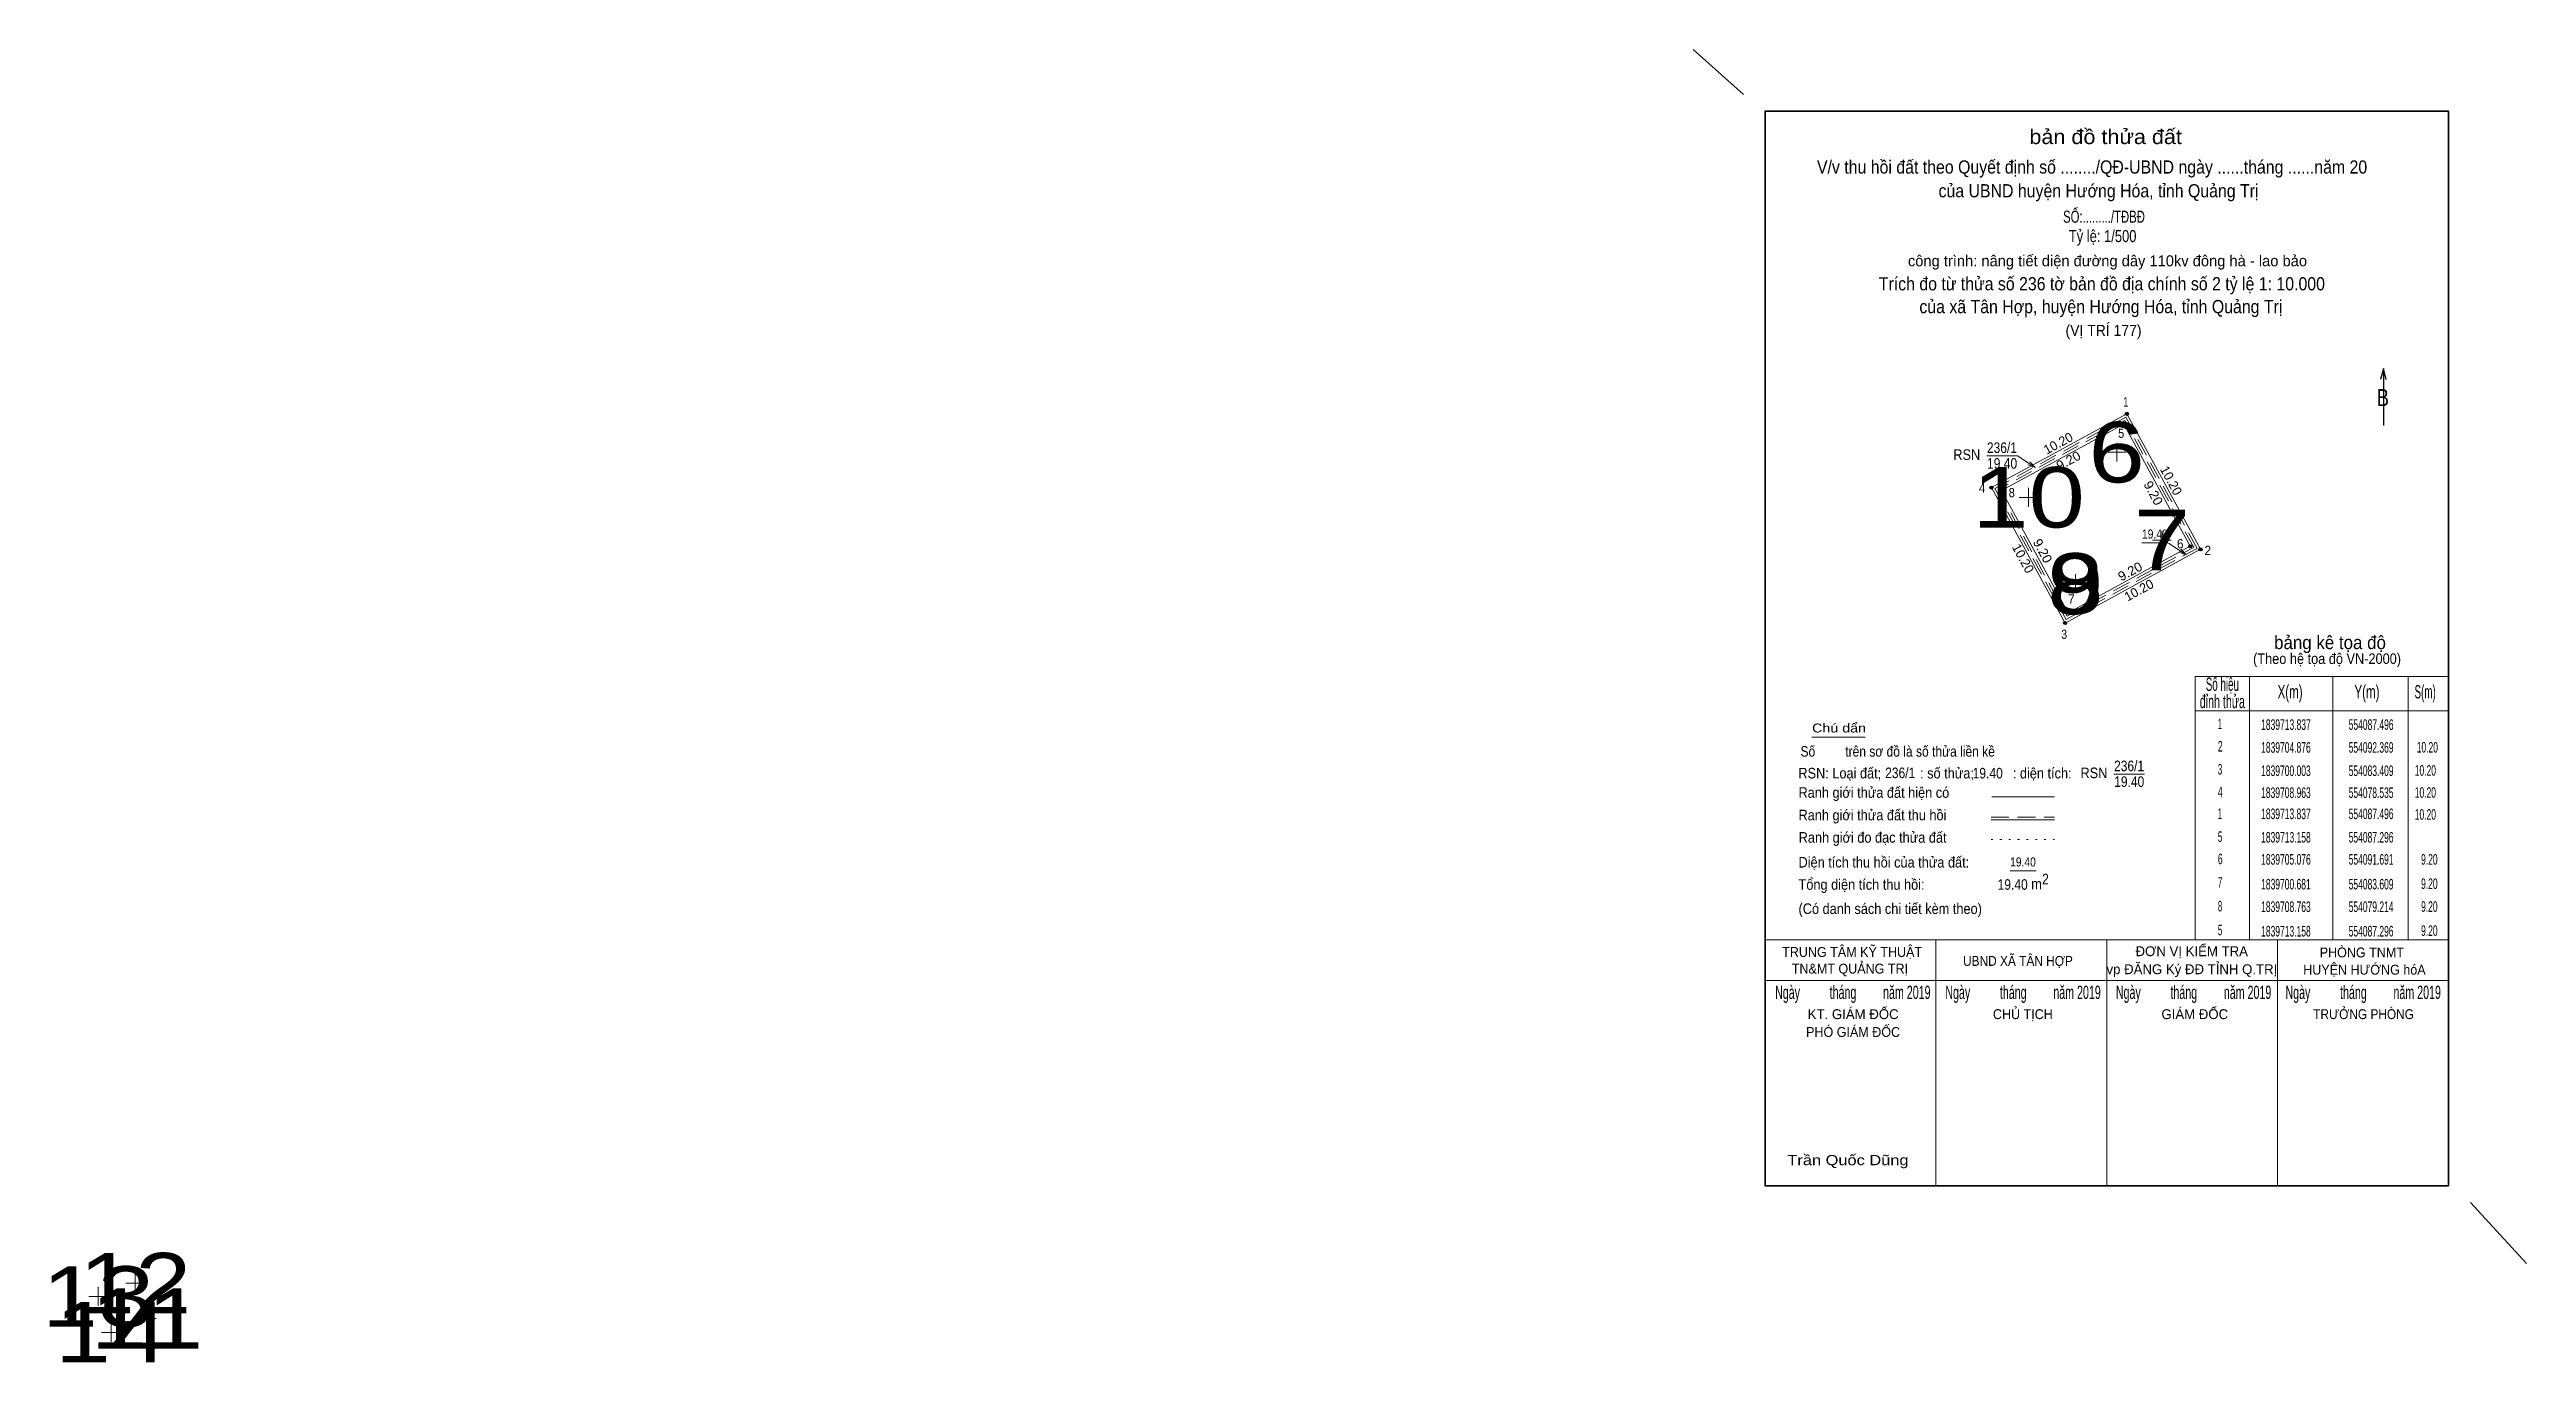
# Model space of a CAD drawing. Header units: metres. Extents: x 552002 to 555993, y 1839328 to 1841227.
# Drawn here: x 553950.1 to 554113.9, y 1839651.1 to 1839737.9 of the extents above; entities that cross this region are included whole.
import ezdxf
from ezdxf.enums import TextEntityAlignment as Align

# ---------------------------------------------------------------- set-up
doc = ezdxf.new("R2010")
doc.units = ezdxf.units.M
doc.header["$LTSCALE"] = 0.39
doc.linetypes.add('DOTTED', pattern=[1.5, 0.3, -1.2])
doc.linetypes.add('MEDIUM_DASHED', pattern=[4.5, 3, -1.5])
for name, color, linetype, lineweight in [('1', 7, 'Continuous', 25), ('10', 7, 'Continuous', 13), ('11', 7, 'Continuous', 13), ('15', 7, 'Continuous', 13), ('2', 7, 'Continuous', 13), ('3', 7, 'Continuous', 13), ('6', 7, 'Continuous', 13)]:
    doc.layers.add(name, color=color, linetype=linetype, lineweight=lineweight)
for name, color, linetype in [('12', 7, 'Continuous'), ('16', 7, 'Continuous'), ('63', 7, 'Continuous')]:
    doc.layers.add(name, color=color, linetype=linetype)

msp = doc.modelspace()

# ---------------------------------------------------------------- texts
at = {"layer": '1'}
for s, height, width, p in [('bản đồ thửa đất', 0.9708, 1.1, (554086.095, 1839731.67)), ('(VỊ TRÍ 177)', 0.7265, 0.95, (554085.955, 1839718.99)), ('bảng kê tọa độ', 0.88, 0.95, (554100.935, 1839698.28)), ('(Theo hệ tọa độ VN-2000)', 0.6998, 0.9, (554100.74, 1839697.3)), ('đỉnh thửa', 0.88, 0.6, (554093.815, 1839694.38)), ('Số hiệu ', 0.88, 0.55, (554093.905, 1839695.52)), ('X(m)', 0.88, 0.65, (554098.295, 1839695.02)), ('Y(m)', 0.88, 0.65, (554103.38, 1839695.02)), ('S(m)', 0.88, 0.55, (554107.23, 1839695.02)), ('Chú dẩn', 0.5882, 1.2, (554068.46, 1839692.77)), ('TRUNG TÂM KỸ THUẬT', 0.6525, 0.95, (554069.325, 1839677.93)), ('PHÒNG TNMT', 0.6525, 0.95, (554103.04, 1839677.9)), (' TN&MT QUẢNG TRỊ', 0.6525, 0.95, (554069.065, 1839676.83)), ('UBND XÃ TÂN HỢP', 0.6525, 0.9, (554080.295, 1839677.34)), ('HUYỆN HƯỚNG hóA', 0.6525, 0.95, (554103.21, 1839676.76)), ('CHỦ TỊCH', 0.6525, 0.95, (554080.62, 1839673.82)), ('TRƯỞNG PHÒNG', 0.6525, 0.9, (554103.155, 1839673.82)), ('PHÓ GIÁM ĐỐC', 0.6525, 0.95, (554069.39, 1839672.64)), ('Trần Quốc Dũng', 0.6761, 1.2, (554069.05, 1839664.16))]:
    msp.add_text(s, height=height, dxfattribs=dict(at, width=width)).set_placement(p, align=Align.CENTER)
for s, height, p in [('công trình: nâng tiết diện đường dây 110kv đông hà - lao bảo', 0.7265, (554086.215, 1839723.59)), ('ĐƠN VỊ KIỂM TRA', 0.6525, (554091.79, 1839677.98)), ('vp ĐĂNG Ký ĐĐ TỈNH Q.TRỊ', 0.6525, (554091.8, 1839676.79)), ('KT. GIÁM ĐỐC', 0.6525, (554069.395, 1839673.82)), ('GIÁM ĐỐC', 0.6525, (554091.99, 1839673.82))]:
    msp.add_text(s, height=height, dxfattribs=at).set_placement(p, align=Align.CENTER)
for s, height, width, p in [('B', 1.125, 0.8, (554104.03, 1839714.35)), ('m', 0.6998, 0.9, (554081.17, 1839682.41)), ('2', 0.6998, 0.85, (554081.89, 1839682.73)), ('Ngày          tháng         năm 2019', 0.88, 0.6, (554064.23, 1839675.15)), ('Ngày          tháng         năm 2019', 0.88, 0.6, (554075.49, 1839675.15)), ('Ngày          tháng         năm 2019', 0.88, 0.6, (554086.77, 1839675.15)), ('Ngày          tháng         năm 2019', 0.88, 0.6, (554097.99, 1839675.15))]:
    msp.add_text(s, height=height, dxfattribs=dict(at, width=width)).set_placement(p)
at = {"layer": '12', "width": 1.25}
for s, p in [('6', (554086.825, 1839709.3)), ('10', (554081, 1839706.32)), ('7', (554089.815, 1839703.49)), ('8', (554084.095, 1839700.62)), ('9', (554084.095, 1839700.59)), ('13', (553953.3, 1839653.48)), ('12', (553955.75, 1839654.36)), ('11', (553956.53, 1839652.02)), ('14', (553954.16, 1839651.12))]:
    msp.add_text(s, height=4, dxfattribs=at).set_placement(p, align=Align.CENTER)
at = {"layer": '15', "width": 0.85}
for p in [(554089.35, 1839705.59), (554080.625, 1839683.91)]:
    msp.add_text('19.40', height=0.5999, dxfattribs=at).set_placement(p, align=Align.CENTER)
at = {"layer": '16'}
for s, height, width, p in [('RSN', 0.6998, 0.9, (554076.02, 1839710.79)), ('Số         trên sơ đồ là số thửa liền kề', 0.6998, 0.85, (554065.91, 1839691.17)), ('RSN: Loại đất;           : số thửa;           : diện tích:', 0.6998, 0.9, (554065.77, 1839689.73)), ('RSN', 0.6998, 0.9, (554084.43, 1839689.75)), ('Ranh giới thửa đất hiện có', 0.7, 0.9, (554065.78, 1839688.45)), ('Ranh giới thửa đất thu hồi', 0.7, 0.9, (554065.78, 1839686.96)), ('Ranh giới đo đạc thửa đất', 0.7, 0.9, (554065.79, 1839685.48)), ('Diện tích thu hồi của thửa đất:', 0.7, 0.9, (554065.78, 1839683.84)), ('Tổng diện tích thu hồi:', 0.7, 0.9, (554065.78, 1839682.37)), ('(Có danh sách chi tiết kèm theo)', 0.7, 0.9, (554065.78, 1839680.77))]:
    msp.add_text(s, height=height, dxfattribs=dict(at, width=width)).set_placement(p)
at = {"layer": '6'}
for s, width, p in [('SỐ:........./TĐBĐ', 0.7, (554085.985, 1839726.47)), ('Tỷ lệ: 1/500', 0.8, (554085.895, 1839725.19))]:
    msp.add_text(s, height=0.8, dxfattribs=dict(at, width=width)).set_placement(p, align=Align.CENTER)
for s, height, width, p in [('1', 0.6125, 0.8, (554087.25, 1839714.32)), ('236/1', 0.6997, 0.85, (554078.24, 1839711.25)), ('5', 0.6125, 0.9, (554086.92, 1839712.25)), ('4', 0.6125, 0.95, (554077.71, 1839708.63)), ('8', 0.6125, 0.9, (554079.68, 1839708.32)), ('6', 0.6125, 0.95, (554090.81, 1839704.94)), ('2', 0.6125, 0.95, (554092.63, 1839704.5)), ('7', 0.6125, 0.95, (554083.61, 1839701.28)), ('3', 0.6125, 0.85, (554083.16, 1839698.96)), ('1', 0.7, 0.5, (554093.52, 1839692.99)), ('1839713.837', 0.7, 0.6, (554096.38, 1839692.94)), ('554087.496', 0.7, 0.6, (554102.17, 1839692.94)), ('2', 0.7, 0.6, (554093.52, 1839691.51)), ('1839704.876', 0.7, 0.6, (554096.38, 1839691.43)), ('554092.369', 0.7, 0.6, (554102.17, 1839691.43)), ('10.20', 0.7, 0.6, (554106.67, 1839691.44)), ('236/1', 0.6998, 0.85, (554071.51, 1839689.75)), ('236/1', 0.6997, 0.85, (554086.65, 1839690.21)), ('3', 0.7, 0.55, (554093.52, 1839689.99)), ('1839700.003', 0.7, 0.6, (554096.38, 1839689.89)), ('554083.409', 0.7, 0.6, (554102.17, 1839689.89)), ('10.20', 0.7, 0.6, (554106.54, 1839689.91)), ('4', 0.7, 0.6, (554093.52, 1839688.49)), ('1839708.963', 0.7, 0.6, (554096.38, 1839688.44)), ('554078.535', 0.7, 0.6, (554102.17, 1839688.44)), ('10.20', 0.7, 0.6, (554106.54, 1839688.45)), ('1', 0.7, 0.5, (554093.52, 1839687.05)), ('1839713.837', 0.7, 0.6, (554096.38, 1839687.04)), ('554087.496', 0.7, 0.6, (554102.17, 1839687.04)), ('10.20', 0.7, 0.6, (554106.54, 1839687)), ('5', 0.7, 0.55, (554093.52, 1839685.53)), ('1839713.158', 0.7, 0.6, (554096.38, 1839685.49)), ('554087.296', 0.7, 0.6, (554102.17, 1839685.49)), ('6', 0.7, 0.6, (554093.52, 1839684.06)), ('1839705.076', 0.7, 0.6, (554096.38, 1839684.03)), ('554091.691', 0.7, 0.6, (554102.17, 1839684.03)), ('9.20', 0.7, 0.6, (554106.96, 1839684.03)), ('19.40', 0.6997, 0.85, (554078.95, 1839682.37)), ('7', 0.7, 0.55, (554093.52, 1839682.5)), ('1839700.681', 0.7, 0.6, (554096.38, 1839682.39)), ('554083.609', 0.7, 0.6, (554102.17, 1839682.39)), ('9.20', 0.7, 0.6, (554106.96, 1839682.42)), ('8', 0.7, 0.55, (554093.52, 1839680.94)), ('1839708.763', 0.7, 0.6, (554096.38, 1839680.9)), ('554079.214', 0.7, 0.6, (554102.17, 1839680.9)), ('9.20', 0.7, 0.6, (554106.96, 1839680.91)), ('5', 0.7, 0.55, (554093.52, 1839679.36)), ('1839713.158', 0.7, 0.6, (554096.38, 1839679.28)), ('554087.296', 0.7, 0.6, (554102.17, 1839679.28)), ('9.20', 0.7, 0.6, (554106.96, 1839679.32))]:
    msp.add_text(s, height=height, dxfattribs=dict(at, width=width)).set_placement(p)
at = {"layer": '6', "width": 0.85}
for p in [(554080.24, 1839710.21), (554079.29, 1839689.73), (554088.65, 1839689.17)]:
    msp.add_text('19.40', height=0.6997, dxfattribs=at).set_placement(p, align=Align.RIGHT)
at = {"layer": '63', "width": 0.9}
for s, p in [('V/v thu hồi đất theo Quyết định số ......../QĐ-UBND ngày ......tháng ......năm 20    ', (554085.78, 1839729.72)), ('     của UBND huyện Hướng Hóa, tỉnh Quảng Trị', (554084.895, 1839728.15)), ('Trích đo từ thửa số 236 tờ bản đồ địa chính số 2 tỷ lệ 1: 10.000', (554085.845, 1839722)), ('của xã Tân Hợp, huyện Hướng Hóa, tỉnh Quảng Trị', (554085.78, 1839720.49))]:
    msp.add_text(s, height=0.8719, dxfattribs=at).set_placement(p, align=Align.CENTER)
at = {"layer": '63'}
for rotation, p in [(28.54, (554083.1037, 1839711.6187)), (298.54, (554090.156, 1839709.2813)), (298.54, (554080.366, 1839704.1313)), (28.54, (554088.4437, 1839701.9087))]:
    msp.add_text('10.20', height=0.6125, rotation=rotation, dxfattribs=at).set_placement(p, align=Align.CENTER)
at = {"layer": '63', "width": 1.05}
for rotation, p in [(28.54, (554083.7787, 1839710.4781)), (298.54, (554088.9781, 1839708.4513)), (298.54, (554081.6581, 1839704.6313)), (28.54, (554087.8587, 1839703.1481))]:
    msp.add_text('9.20', height=0.6125, rotation=rotation, dxfattribs=at).set_placement(p, align=Align.CENTER)

# ---------------------------------------------------------------- hatches: boundary and pattern name
at = {"layer": '1'}
for points in [[(554087.3956, 1839713.1585, 1), (554087.1956, 1839713.1585, 1)], [(554087.5959, 1839713.8366, 1), (554087.3959, 1839713.8366, 1)], [(554078.6354, 1839708.9633, 1), (554078.4354, 1839708.9633, 1)], [(554079.3135, 1839708.7629, 1), (554079.1135, 1839708.7629, 1)], [(554091.7911, 1839705.0764, 1), (554091.5911, 1839705.0764, 1)], [(554092.4692, 1839704.876, 1), (554092.2692, 1839704.876, 1)], [(554083.5087, 1839700.0028, 1), (554083.3087, 1839700.0028, 1)], [(554083.709, 1839700.6809, 1), (554083.509, 1839700.6809, 1)]]:
    msp.add_hatch(color=256, dxfattribs=at).paths.add_polyline_path(points)

# ---------------------------------------------------------------- linework, layer by layer
msp.add_line((554104.47, 1839716.84), (554104.47, 1839713.06), dxfattribs=at)
at = {"layer": '1', "lineweight": 13}
for p, q in [((554092.01, 1839696.47), (554108.78, 1839696.47)), ((554092.01, 1839696.47), (554092.01, 1839679.06)), ((554095.6, 1839696.47), (554095.6, 1839679.06)), ((554101.12, 1839696.47), (554101.12, 1839679.06)), ((554106.1, 1839696.47), (554106.1, 1839679.06)), ((554092.01, 1839694.19), (554108.78, 1839694.19))]:
    msp.add_line(p, q, dxfattribs=at)
at = {"layer": '1'}
msp.add_lwpolyline([(554104.66, 1839716.11), (554104.47, 1839716.84), (554104.27, 1839716.11)], dxfattribs=at)
for centre in [(554087.2956, 1839713.1585), (554087.4959, 1839713.8366), (554078.5354, 1839708.9633), (554079.2135, 1839708.7629), (554091.6911, 1839705.0764), (554092.3692, 1839704.876), (554083.4087, 1839700.0028), (554083.609, 1839700.6809)]:
    msp.add_circle(centre, 0.1, dxfattribs=at)
at = {"layer": '10'}
for p, q in [((554078.57, 1839688.52), (554082.71, 1839688.52)), ((554078.52, 1839687), (554082.71, 1839687))]:
    msp.add_line(p, q, dxfattribs=at)
at = {"layer": '10', "linetype": 'MEDIUM_DASHED'}
msp.add_line((554078.52, 1839687.17), (554082.71, 1839687.17), dxfattribs=at)
at = {"layer": '10', "linetype": 'DOTTED'}
msp.add_line((554078.52, 1839685.69), (554082.71, 1839685.69), dxfattribs=at)
at = {"layer": '10'}
for points in [[(554092.37, 1839704.88), (554087.5, 1839713.84), (554078.54, 1839708.96), (554083.41, 1839700)], [(554087.3, 1839713.16), (554079.21, 1839708.76), (554083.61, 1839700.68), (554091.69, 1839705.08)]]:
    msp.add_lwpolyline(points, close=True, dxfattribs=at)
at = {"layer": '10', "linetype": 'MEDIUM_DASHED'}
for points in [[(554092.14, 1839704.94), (554087.43, 1839713.61), (554078.77, 1839708.9), (554083.48, 1839700.23)], [(554091.92, 1839705.01), (554087.36, 1839713.39), (554078.98, 1839708.83), (554083.54, 1839700.45)]]:
    msp.add_lwpolyline(points, close=True, dxfattribs=at)
at = {"layer": '11'}
for p, q in [((554086.83, 1839710.68), (554086.83, 1839711.93)), ((554087.45, 1839711.3), (554086.2, 1839711.3)), ((554081.62, 1839708.31), (554080.37, 1839708.31)), ((554081, 1839707.69), (554081, 1839708.94)), ((554090.43, 1839705.49), (554089.19, 1839705.49)), ((554089.81, 1839704.86), (554089.81, 1839706.11)), ((554084.09, 1839701.99), (554084.09, 1839703.24)), ((554084.1, 1839701.97), (554084.1, 1839703.21)), ((554084.72, 1839702.61), (554083.47, 1839702.61)), ((554084.72, 1839702.59), (554083.48, 1839702.59)), ((553953.3, 1839654.86), (553953.3, 1839656.11)), ((553956.38, 1839656.36), (553955.13, 1839656.36)), ((553955.75, 1839655.73), (553955.75, 1839656.98)), ((553953.92, 1839655.48), (553952.68, 1839655.48)), ((553957.15, 1839654.03), (553955.91, 1839654.03)), ((553956.53, 1839653.4), (553956.53, 1839654.65)), ((553954.78, 1839653.11), (553953.53, 1839653.11)), ((553954.16, 1839652.49), (553954.16, 1839653.74))]:
    msp.add_line(p, q, dxfattribs=at)
at = {"layer": '15'}
for p, q in [((554088.48, 1839705.3), (554090.2, 1839705.3)), ((554079.78, 1839683.62), (554081.49, 1839683.62))]:
    msp.add_line(p, q, dxfattribs=at)
at = {"layer": '2'}
for p, q in [((554081.43, 1839710.29), (554080.26, 1839711.06)), ((554091.41, 1839704.51), (554090.25, 1839705.28))]:
    msp.add_line(p, q, dxfattribs=at)
for points in [[(554081.08, 1839710.67), (554081.43, 1839710.29), (554080.94, 1839710.47)], [(554091.07, 1839704.89), (554091.41, 1839704.51), (554090.93, 1839704.68)]]:
    msp.add_lwpolyline(points, dxfattribs=at)
at = {"layer": '3'}
for p, q in [((554078.23, 1839711.06), (554080.26, 1839711.06)), ((554086.64, 1839690.02), (554088.67, 1839690.02))]:
    msp.add_line(p, q, dxfattribs=at)
at = {"layer": '6'}
for p, q in [((554062.14, 1839734.95), (554058.81, 1839737.92)), ((554066.66, 1839692.47), (554070.19, 1839692.47)), ((554066.66, 1839692.47), (554070.19, 1839692.47)), ((554063.57, 1839682.39), (554063.57, 1839662.79)), ((554063.57, 1839682.39), (554063.57, 1839662.79)), ((554063.57, 1839679.06), (554108.78, 1839679.06)), ((554074.87, 1839679.06), (554074.87, 1839662.79)), ((554086.17, 1839679.06), (554086.17, 1839662.79)), ((554097.47, 1839679.06), (554097.47, 1839662.79)), ((554108.78, 1839676.37), (554063.57, 1839676.37)), ((554108.78, 1839676.37), (554108.78, 1839662.79)), ((554110.22, 1839661.7), (554113.93, 1839657.67))]:
    msp.add_line(p, q, dxfattribs=at)
at = {"layer": '6', "lineweight": 35}
msp.add_lwpolyline([(554108.78, 1839662.79), (554063.57, 1839662.79), (554063.57, 1839733.84), (554108.78, 1839733.84)], close=True, dxfattribs=at)

msp.set_redraw_order([(e.dxf.handle, doc.entitydb.next_handle()) for e in msp.query("TEXT MTEXT ATTDEF DIMENSION ARC_DIMENSION")])  # texts and dimensions are drawn at this point

doc.saveas('drawing.dxf')
